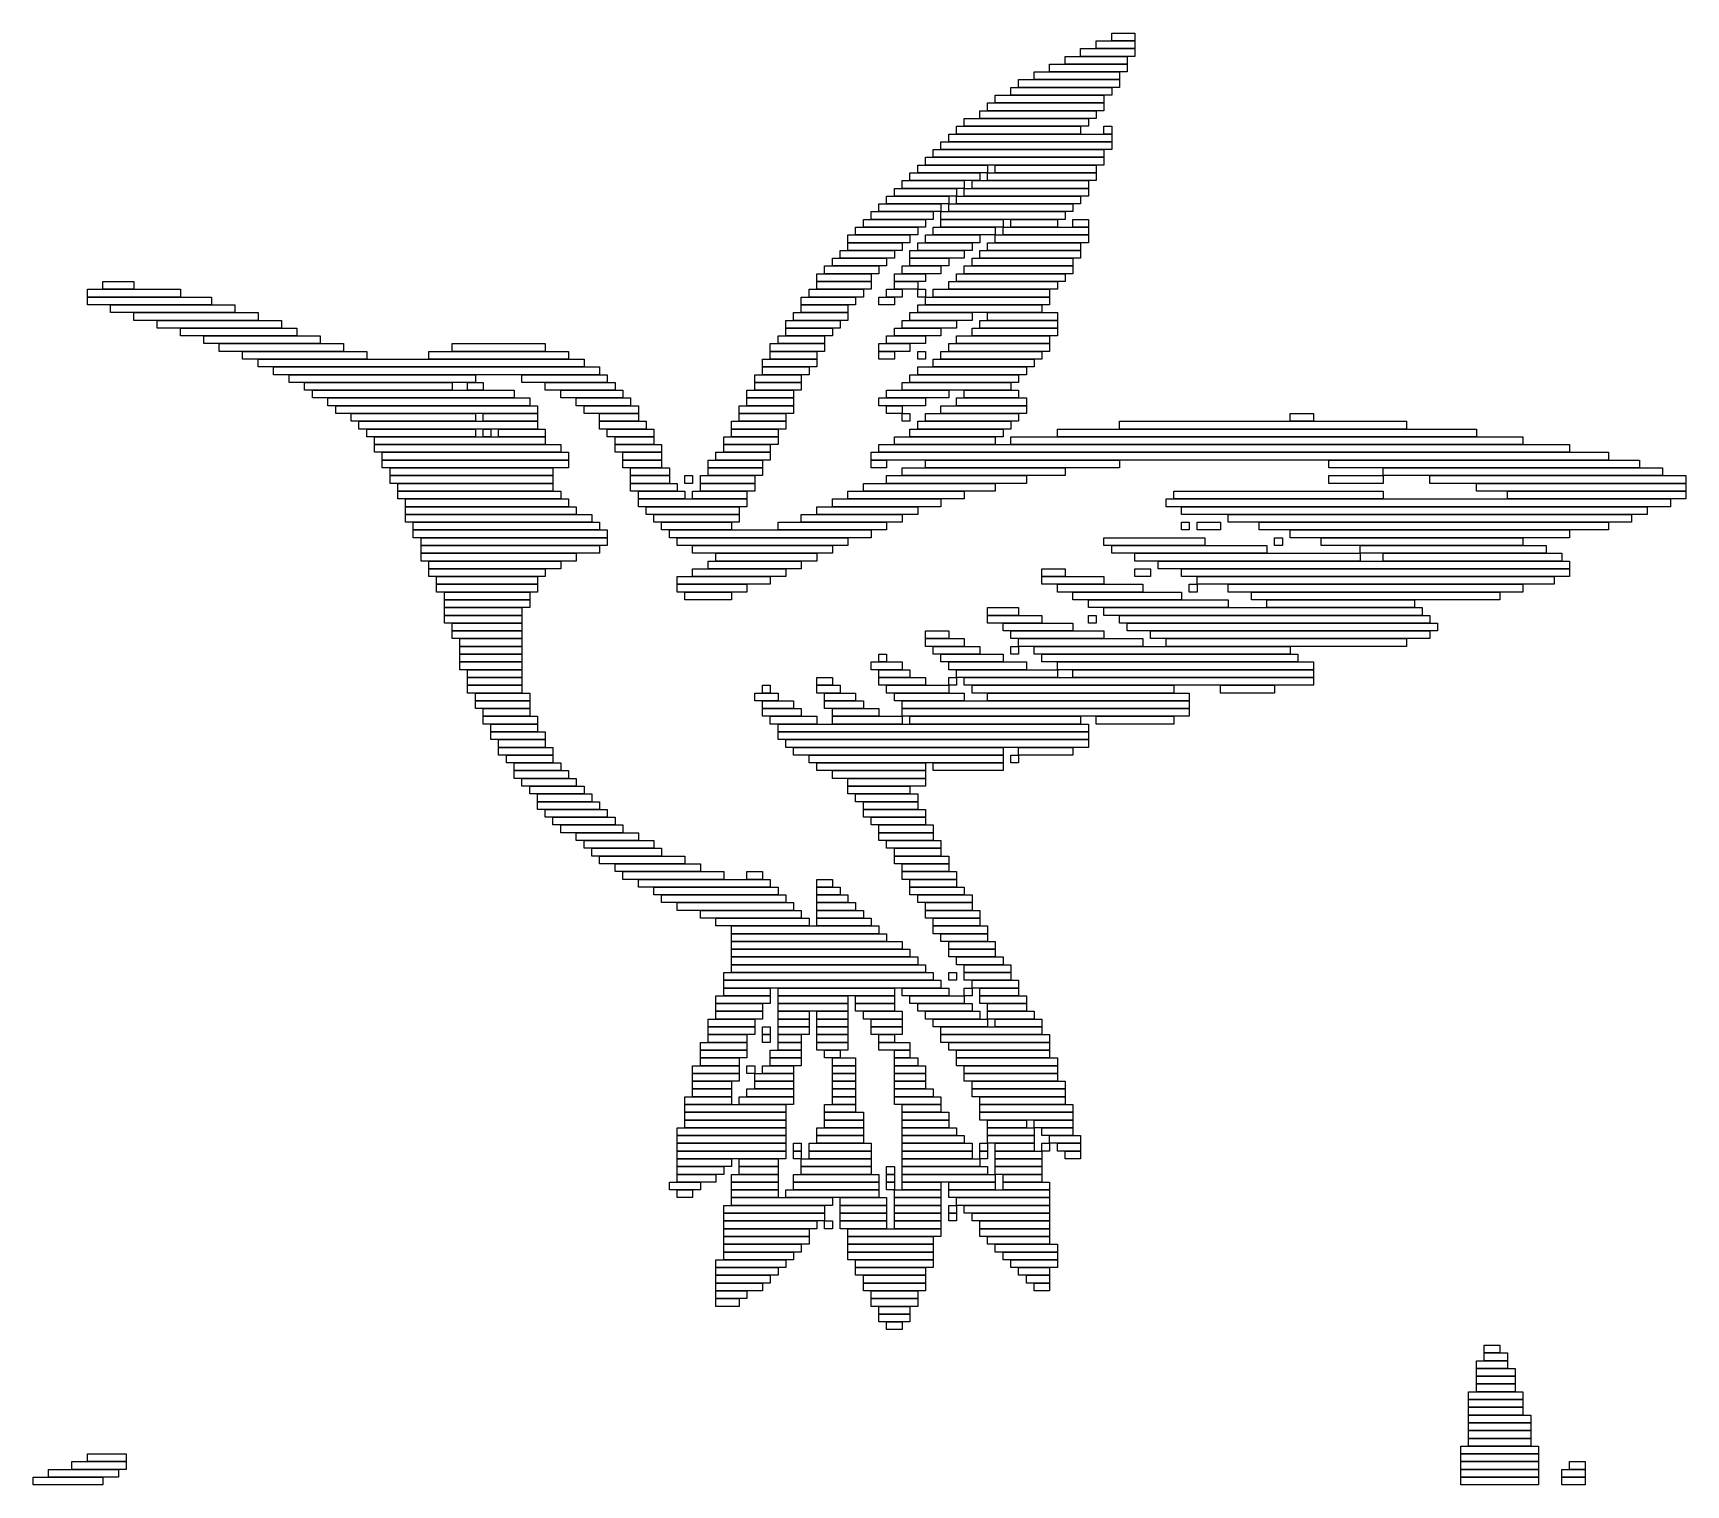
# Model space of a CAD drawing. Extents: x 402 to 615, y 409 to 596.
import ezdxf

# ---------------------------------------------------------------- set-up
doc = ezdxf.new("R2010")
doc.units = 0

msp = doc.modelspace()

# ---------------------------------------------------------------- linework, layer by layer
for p, q in [((539, 595), (544, 595)), ((539, 594), (539, 595)), ((541, 596), (544, 596)), ((541, 595), (541, 596)), ((544, 595), (541, 595)), ((544, 596), (544, 595)), ((544, 595), (544, 594)), ((535, 593), (543, 593)), ((535, 592), (535, 593)), ((537, 594), (544, 594)), ((537, 593), (537, 594)), ((544, 593), (537, 593)), ((544, 594), (539, 594)), ((543, 593), (543, 592)), ((544, 594), (544, 593)), ((531, 591), (542, 591)), ((531, 590), (531, 591)), ((533, 592), (543, 592)), ((533, 591), (533, 592)), ((543, 591), (533, 591)), ((543, 592), (535, 592)), ((542, 591), (542, 590)), ((543, 592), (543, 591)), ((526, 588), (540, 588)), ((526, 587), (526, 588)), ((528, 589), (541, 589)), ((528, 588), (528, 589)), ((541, 588), (528, 588)), ((529, 590), (542, 590)), ((529, 589), (529, 590)), ((542, 589), (529, 589)), ((542, 590), (531, 590)), ((540, 588), (540, 587)), ((541, 589), (541, 588)), ((542, 590), (542, 589)), ((524, 586), (539, 586)), ((524, 585), (524, 586)), ((525, 587), (540, 587)), ((525, 586), (525, 587)), ((540, 586), (525, 586)), ((540, 587), (526, 587)), ((539, 586), (539, 585)), ((540, 587), (540, 586)), ((521, 584), (537, 584)), ((521, 583), (521, 584)), ((522, 585), (538, 585)), ((522, 584), (522, 585)), ((538, 584), (522, 584)), ((539, 585), (524, 585)), ((537, 584), (537, 583)), ((538, 585), (538, 584)), ((540, 584), (541, 584)), ((540, 583), (540, 584)), ((541, 584), (541, 583)), ((519, 582), (541, 582)), ((519, 581), (519, 582)), ((520, 583), (541, 583)), ((520, 582), (520, 583)), ((541, 582), (520, 582)), ((537, 583), (521, 583)), ((541, 583), (540, 583)), ((541, 583), (541, 582)), ((541, 582), (541, 581)), ((517, 580), (540, 580)), ((517, 579), (517, 580)), ((518, 581), (540, 581)), ((518, 580), (518, 581)), ((540, 580), (518, 580)), ((541, 581), (519, 581)), ((540, 581), (540, 580)), ((540, 580), (540, 579)), ((515, 578), (524, 578)), ((515, 577), (515, 578)), ((516, 579), (525, 579)), ((516, 578), (516, 579)), ((525, 578), (516, 578)), ((540, 579), (517, 579)), ((524, 578), (524, 577)), ((525, 579), (525, 578)), ((525, 578), (539, 578)), ((525, 577), (525, 578)), ((526, 579), (539, 579)), ((526, 578), (526, 579)), ((539, 578), (526, 578)), ((539, 579), (539, 578)), ((539, 578), (539, 577)), ((513, 576), (521, 576)), ((513, 575), (513, 576)), ((514, 577), (522, 577)), ((514, 576), (514, 577)), ((522, 576), (514, 576)), ((524, 577), (515, 577)), ((521, 576), (521, 575)), ((522, 577), (522, 576)), ((522, 576), (538, 576)), ((522, 575), (522, 576)), ((523, 577), (538, 577)), ((523, 576), (523, 577)), ((538, 576), (523, 576)), ((539, 577), (525, 577)), ((538, 577), (538, 576)), ((538, 576), (538, 575)), ((510, 573), (518, 573)), ((510, 572), (510, 573)), ((511, 574), (519, 574)), ((511, 573), (511, 574)), ((519, 573), (511, 573)), ((512, 575), (520, 575)), ((512, 574), (512, 575)), ((520, 574), (512, 574)), ((521, 575), (513, 575)), ((518, 573), (518, 572)), ((519, 574), (519, 573)), ((519, 573), (535, 573)), ((519, 572), (519, 573)), ((520, 575), (520, 574)), ((520, 574), (536, 574)), ((520, 573), (520, 574)), ((536, 573), (520, 573)), ((521, 575), (537, 575)), ((521, 574), (521, 575)), ((537, 574), (521, 574)), ((538, 575), (522, 575)), ((535, 573), (535, 572)), ((536, 574), (536, 573)), ((537, 575), (537, 574)), ((508, 571), (516, 571)), ((508, 570), (508, 571)), ((509, 572), (517, 572)), ((509, 571), (509, 572)), ((517, 571), (509, 571)), ((518, 572), (510, 572)), ((516, 571), (516, 570)), ((517, 572), (517, 571)), ((518, 571), (526, 571)), ((518, 570), (518, 571)), ((535, 572), (519, 572)), ((519, 572), (527, 572)), ((519, 571), (519, 572)), ((527, 571), (519, 571)), ((526, 571), (526, 570)), ((527, 572), (527, 571)), ((527, 571), (538, 571)), ((527, 570), (527, 571)), ((528, 572), (534, 572)), ((528, 571), (528, 572)), ((534, 571), (528, 571)), ((534, 572), (534, 571)), ((536, 572), (538, 572)), ((536, 571), (536, 572)), ((538, 571), (536, 571)), ((538, 572), (538, 571)), ((538, 571), (538, 570)), ((507, 570), (515, 570)), ((507, 569), (507, 570)), ((515, 569), (507, 569)), ((507, 569), (514, 569)), ((507, 568), (507, 569)), ((516, 570), (508, 570)), ((514, 569), (514, 568)), ((515, 570), (515, 569)), ((516, 569), (523, 569)), ((516, 568), (516, 569)), ((517, 570), (524, 570)), ((517, 569), (517, 570)), ((524, 569), (517, 569)), ((526, 570), (518, 570)), ((523, 569), (523, 568)), ((524, 570), (524, 569)), ((525, 569), (537, 569)), ((525, 568), (525, 569)), ((526, 570), (538, 570)), ((526, 569), (526, 570)), ((538, 569), (526, 569)), ((538, 570), (527, 570)), ((537, 569), (537, 568)), ((538, 570), (538, 569)), ((505, 567), (512, 567)), ((505, 566), (505, 567)), ((506, 568), (513, 568)), ((506, 567), (506, 568)), ((513, 567), (506, 567)), ((514, 568), (507, 568)), ((512, 567), (512, 566)), ((513, 568), (513, 567)), ((515, 568), (522, 568)), ((515, 567), (515, 568)), ((522, 567), (515, 567)), ((515, 567), (520, 567)), ((515, 566), (515, 567)), ((523, 568), (516, 568)), ((520, 567), (520, 566)), ((522, 568), (522, 567)), ((523, 567), (536, 567)), ((523, 566), (523, 567)), ((524, 568), (537, 568)), ((524, 567), (524, 568)), ((537, 567), (524, 567)), ((537, 568), (525, 568)), ((536, 567), (536, 566)), ((537, 568), (537, 567)), ((503, 565), (510, 565)), ((503, 564), (503, 565)), ((504, 566), (511, 566)), ((504, 565), (504, 566)), ((511, 565), (504, 565)), ((512, 566), (505, 566)), ((510, 565), (510, 564)), ((511, 566), (511, 565)), ((513, 565), (517, 565)), ((513, 564), (513, 565)), ((514, 566), (519, 566)), ((514, 565), (514, 566)), ((519, 565), (514, 565)), ((520, 566), (515, 566)), ((517, 565), (517, 564)), ((519, 566), (519, 565)), ((521, 565), (535, 565)), ((521, 564), (521, 565)), ((522, 566), (536, 566)), ((522, 565), (522, 566)), ((536, 565), (522, 565)), ((536, 566), (523, 566)), ((535, 565), (535, 564)), ((536, 566), (536, 565)), ((409, 563), (421, 563)), ((409, 562), (409, 563)), ((411, 564), (415, 564)), ((411, 563), (411, 564)), ((415, 563), (411, 563)), ((415, 564), (415, 563)), ((421, 563), (421, 562)), ((502, 563), (509, 563)), ((502, 562), (502, 563)), ((510, 564), (503, 564)), ((503, 564), (510, 564)), ((503, 563), (503, 564)), ((510, 563), (503, 563)), ((509, 563), (509, 562)), ((510, 564), (510, 563)), ((512, 563), (514, 563)), ((512, 562), (512, 563)), ((517, 564), (513, 564)), ((513, 564), (516, 564)), ((513, 563), (513, 564)), ((516, 563), (513, 563)), ((514, 563), (514, 562)), ((516, 564), (516, 563)), ((516, 563), (517, 563)), ((516, 562), (516, 563)), ((517, 563), (517, 562)), ((518, 563), (533, 563)), ((518, 562), (518, 563)), ((520, 564), (534, 564)), ((520, 563), (520, 564)), ((534, 563), (520, 563)), ((535, 564), (521, 564)), ((533, 563), (533, 562)), ((534, 564), (534, 563)), ((421, 562), (409, 562)), ((409, 562), (425, 562)), ((409, 561), (409, 562)), ((425, 561), (409, 561)), ((412, 561), (428, 561)), ((412, 560), (412, 561)), ((425, 562), (425, 561)), ((428, 561), (428, 560)), ((501, 562), (508, 562)), ((501, 561), (501, 562)), ((508, 561), (501, 561)), ((501, 561), (507, 561)), ((501, 560), (501, 561)), ((509, 562), (502, 562)), ((507, 561), (507, 560)), ((508, 562), (508, 561)), ((511, 562), (513, 562)), ((511, 561), (511, 562)), ((513, 561), (511, 561)), ((514, 562), (512, 562)), ((513, 562), (513, 561)), ((517, 562), (516, 562)), ((516, 561), (532, 561)), ((516, 560), (516, 561)), ((517, 562), (533, 562)), ((517, 561), (517, 562)), ((533, 561), (517, 561)), ((533, 562), (518, 562)), ((532, 561), (532, 560)), ((533, 562), (533, 561)), ((428, 560), (412, 560)), ((415, 560), (431, 560)), ((415, 559), (415, 560)), ((431, 559), (415, 559)), ((418, 559), (434, 559)), ((418, 558), (418, 559)), ((431, 560), (431, 559)), ((434, 559), (434, 558)), ((499, 559), (506, 559)), ((499, 558), (499, 559)), ((500, 560), (507, 560)), ((500, 559), (500, 560)), ((507, 559), (500, 559)), ((507, 560), (501, 560)), ((506, 559), (506, 558)), ((507, 560), (507, 559)), ((514, 559), (521, 559)), ((514, 558), (514, 559)), ((515, 560), (523, 560)), ((515, 559), (515, 560)), ((523, 559), (515, 559)), ((532, 560), (516, 560)), ((521, 559), (521, 558)), ((523, 560), (523, 559)), ((524, 559), (534, 559)), ((524, 558), (524, 559)), ((525, 560), (534, 560)), ((525, 559), (525, 560)), ((534, 559), (525, 559)), ((534, 560), (534, 559)), ((534, 559), (534, 558)), ((434, 558), (418, 558)), ((421, 558), (436, 558)), ((421, 557), (421, 558)), ((436, 557), (421, 557)), ((424, 557), (439, 557)), ((424, 556), (424, 557)), ((439, 556), (424, 556)), ((426, 556), (442, 556)), ((426, 555), (426, 556)), ((436, 558), (436, 557)), ((439, 557), (439, 556)), ((442, 556), (442, 555)), ((456, 556), (468, 556)), ((456, 555), (456, 556)), ((468, 556), (468, 555)), ((497, 556), (504, 556)), ((497, 555), (497, 556)), ((498, 557), (504, 557)), ((498, 556), (498, 557)), ((504, 556), (498, 556)), ((506, 558), (499, 558)), ((499, 558), (505, 558)), ((499, 557), (499, 558)), ((505, 557), (499, 557)), ((504, 557), (504, 556)), ((504, 556), (504, 555)), ((505, 558), (505, 557)), ((511, 556), (515, 556)), ((511, 555), (511, 556)), ((512, 557), (517, 557)), ((512, 556), (512, 557)), ((517, 556), (512, 556)), ((513, 558), (519, 558)), ((513, 557), (513, 558)), ((519, 557), (513, 557)), ((521, 558), (514, 558)), ((515, 556), (515, 555)), ((517, 557), (517, 556)), ((519, 558), (519, 557)), ((520, 556), (533, 556)), ((520, 555), (520, 556)), ((521, 557), (533, 557)), ((521, 556), (521, 557)), ((533, 556), (521, 556)), ((523, 558), (534, 558)), ((523, 557), (523, 558)), ((534, 557), (523, 557)), ((534, 558), (524, 558)), ((533, 557), (533, 556)), ((533, 556), (533, 555)), ((534, 558), (534, 557)), ((442, 555), (426, 555)), ((429, 555), (445, 555)), ((429, 554), (429, 555)), ((445, 554), (429, 554)), ((431, 554), (473, 554)), ((431, 553), (431, 554)), ((445, 555), (445, 554)), ((453, 555), (471, 555)), ((453, 554), (453, 555)), ((471, 554), (453, 554)), ((468, 555), (456, 555)), ((471, 555), (471, 554)), ((473, 554), (473, 553)), ((496, 554), (503, 554)), ((496, 553), (496, 554)), ((504, 555), (497, 555)), ((497, 555), (503, 555)), ((497, 554), (497, 555)), ((503, 554), (497, 554)), ((503, 555), (503, 554)), ((503, 554), (503, 553)), ((515, 555), (511, 555)), ((511, 555), (513, 555)), ((511, 554), (511, 555)), ((513, 554), (511, 554)), ((513, 555), (513, 554)), ((516, 555), (517, 555)), ((516, 554), (516, 555)), ((517, 554), (516, 554)), ((517, 555), (517, 554)), ((518, 554), (531, 554)), ((518, 553), (518, 554)), ((519, 555), (532, 555)), ((519, 554), (519, 555)), ((532, 554), (519, 554)), ((533, 555), (520, 555)), ((531, 554), (531, 553)), ((532, 555), (532, 554)), ((473, 553), (431, 553)), ((433, 553), (475, 553)), ((433, 552), (433, 553)), ((475, 552), (433, 552)), ((435, 552), (459, 552)), ((435, 551), (435, 552)), ((459, 552), (459, 551)), ((465, 552), (476, 552)), ((465, 551), (465, 552)), ((475, 553), (475, 552)), ((476, 552), (476, 551)), ((495, 552), (501, 552)), ((495, 551), (495, 552)), ((503, 553), (496, 553)), ((496, 553), (502, 553)), ((496, 552), (496, 553)), ((502, 552), (496, 552)), ((501, 552), (501, 551)), ((502, 553), (502, 552)), ((515, 552), (529, 552)), ((515, 551), (515, 552)), ((516, 553), (530, 553)), ((516, 552), (516, 553)), ((530, 552), (516, 552)), ((531, 553), (518, 553)), ((529, 552), (529, 551)), ((530, 553), (530, 552)), ((459, 551), (435, 551)), ((437, 551), (456, 551)), ((437, 550), (437, 551)), ((456, 550), (437, 550)), ((438, 550), (464, 550)), ((438, 549), (438, 550)), ((456, 551), (456, 550)), ((458, 551), (460, 551)), ((458, 550), (458, 551)), ((460, 550), (458, 550)), ((460, 551), (460, 550)), ((464, 550), (464, 549)), ((476, 551), (465, 551)), ((468, 551), (477, 551)), ((468, 550), (468, 551)), ((477, 550), (468, 550)), ((470, 550), (478, 550)), ((470, 549), (470, 550)), ((477, 551), (477, 550)), ((478, 550), (478, 549)), ((494, 550), (500, 550)), ((494, 549), (494, 550)), ((501, 551), (495, 551)), ((495, 551), (501, 551)), ((495, 550), (495, 551)), ((501, 550), (495, 550)), ((500, 550), (500, 549)), ((501, 551), (501, 550)), ((512, 550), (520, 550)), ((512, 549), (512, 550)), ((514, 551), (528, 551)), ((514, 550), (514, 551)), ((528, 550), (514, 550)), ((529, 551), (515, 551)), ((520, 550), (520, 549)), ((522, 550), (529, 550)), ((522, 549), (522, 550)), ((528, 551), (528, 550)), ((529, 550), (529, 549)), ((464, 549), (438, 549)), ((440, 549), (466, 549)), ((440, 548), (440, 549)), ((466, 548), (440, 548)), ((441, 548), (467, 548)), ((441, 547), (441, 548)), ((466, 549), (466, 548)), ((467, 548), (467, 547)), ((478, 549), (470, 549)), ((472, 549), (479, 549)), ((472, 548), (472, 549)), ((479, 548), (472, 548)), ((473, 548), (480, 548)), ((473, 547), (473, 548)), ((479, 549), (479, 548)), ((480, 548), (480, 547)), ((493, 548), (500, 548)), ((493, 547), (493, 548)), ((500, 549), (494, 549)), ((494, 549), (500, 549)), ((494, 548), (494, 549)), ((500, 548), (494, 548)), ((500, 549), (500, 548)), ((500, 548), (500, 547)), ((511, 549), (517, 549)), ((511, 548), (511, 549)), ((517, 548), (511, 548)), ((520, 549), (512, 549)), ((512, 548), (514, 548)), ((512, 547), (512, 548)), ((514, 548), (514, 547)), ((517, 549), (517, 548)), ((519, 548), (530, 548)), ((519, 547), (519, 548)), ((521, 549), (530, 549)), ((521, 548), (521, 549)), ((530, 548), (521, 548)), ((529, 549), (522, 549)), ((530, 549), (530, 548)), ((530, 548), (530, 547)), ((467, 547), (441, 547)), ((443, 547), (459, 547)), ((443, 546), (443, 547)), ((459, 546), (443, 546)), ((444, 546), (467, 546)), ((444, 545), (444, 546)), ((459, 547), (459, 546)), ((460, 547), (467, 547)), ((460, 546), (460, 547)), ((467, 546), (460, 546)), ((467, 547), (467, 546)), ((467, 546), (467, 545)), ((480, 547), (473, 547)), ((475, 547), (480, 547)), ((475, 546), (475, 547)), ((480, 546), (475, 546)), ((475, 546), (481, 546)), ((475, 545), (475, 546)), ((480, 547), (480, 546)), ((481, 546), (481, 545)), ((492, 546), (499, 546)), ((492, 545), (492, 546)), ((500, 547), (493, 547)), ((493, 547), (499, 547)), ((493, 546), (493, 547)), ((499, 546), (493, 546)), ((499, 547), (499, 546)), ((499, 546), (499, 545)), ((514, 547), (512, 547)), ((514, 547), (515, 547)), ((514, 546), (514, 547)), ((515, 546), (514, 546)), ((515, 547), (515, 546)), ((516, 546), (528, 546)), ((516, 545), (516, 546)), ((517, 547), (529, 547)), ((517, 546), (517, 547)), ((529, 546), (517, 546)), ((530, 547), (519, 547)), ((528, 546), (528, 545)), ((529, 547), (529, 546)), ((542, 546), (579, 546)), ((542, 545), (542, 546)), ((564, 547), (567, 547)), ((564, 546), (564, 547)), ((567, 546), (564, 546)), ((567, 547), (567, 546)), ((579, 546), (579, 545)), ((467, 545), (444, 545)), ((445, 545), (459, 545)), ((445, 544), (445, 545)), ((459, 544), (445, 544)), ((446, 544), (468, 544)), ((446, 543), (446, 544)), ((459, 545), (459, 544)), ((460, 545), (461, 545)), ((460, 544), (460, 545)), ((461, 544), (460, 544)), ((461, 545), (461, 544)), ((462, 545), (468, 545)), ((462, 544), (462, 545)), ((468, 544), (462, 544)), ((468, 545), (468, 544)), ((468, 544), (468, 543)), ((481, 545), (475, 545)), ((476, 545), (482, 545)), ((476, 544), (476, 545)), ((482, 544), (476, 544)), ((477, 544), (482, 544)), ((477, 543), (477, 544)), ((482, 545), (482, 544)), ((482, 544), (482, 543)), ((491, 544), (498, 544)), ((491, 543), (491, 544)), ((499, 545), (492, 545)), ((492, 545), (498, 545)), ((492, 544), (492, 545)), ((498, 544), (492, 544)), ((498, 545), (498, 544)), ((498, 544), (498, 543)), ((513, 544), (526, 544)), ((513, 543), (513, 544)), ((515, 545), (527, 545)), ((515, 544), (515, 545)), ((527, 544), (515, 544)), ((528, 545), (516, 545)), ((526, 544), (526, 543)), ((527, 545), (527, 544)), ((528, 544), (594, 544)), ((528, 543), (528, 544)), ((534, 545), (588, 545)), ((534, 544), (534, 545)), ((588, 544), (534, 544)), ((579, 545), (542, 545)), ((588, 545), (588, 544)), ((594, 544), (594, 543)), ((468, 543), (446, 543)), ((446, 543), (470, 543)), ((446, 542), (446, 543)), ((470, 542), (446, 542)), ((447, 542), (471, 542)), ((447, 541), (447, 542)), ((470, 543), (470, 542)), ((471, 542), (471, 541)), ((482, 543), (477, 543)), ((477, 543), (483, 543)), ((477, 542), (477, 543)), ((483, 542), (477, 542)), ((478, 542), (483, 542)), ((478, 541), (478, 542)), ((483, 543), (483, 542)), ((483, 542), (483, 541)), ((490, 542), (497, 542)), ((490, 541), (490, 542)), ((498, 543), (491, 543)), ((491, 543), (497, 543)), ((491, 542), (491, 543)), ((497, 542), (491, 542)), ((497, 543), (497, 542)), ((497, 542), (497, 541)), ((510, 542), (605, 542)), ((510, 541), (510, 542)), ((511, 543), (600, 543)), ((511, 542), (511, 543)), ((600, 542), (511, 542)), ((526, 543), (513, 543)), ((594, 543), (528, 543)), ((600, 543), (600, 542)), ((605, 542), (605, 541)), ((471, 541), (447, 541)), ((447, 541), (471, 541)), ((447, 540), (447, 541)), ((471, 540), (447, 540)), ((448, 540), (469, 540)), ((448, 539), (448, 540)), ((469, 539), (448, 539)), ((448, 539), (469, 539)), ((448, 538), (448, 539)), ((469, 540), (469, 539)), ((469, 539), (469, 538)), ((471, 541), (471, 540)), ((483, 541), (478, 541)), ((478, 541), (483, 541)), ((478, 540), (478, 541)), ((483, 540), (478, 540)), ((479, 540), (484, 540)), ((479, 539), (479, 540)), ((484, 539), (479, 539)), ((479, 539), (484, 539)), ((479, 538), (479, 539)), ((483, 541), (483, 540)), ((484, 540), (484, 539)), ((484, 539), (484, 538)), ((486, 539), (487, 539)), ((486, 538), (486, 539)), ((487, 539), (487, 538)), ((488, 539), (495, 539)), ((488, 538), (488, 539)), ((489, 541), (496, 541)), ((489, 540), (489, 541)), ((496, 540), (489, 540)), ((489, 540), (496, 540)), ((489, 539), (489, 540)), ((496, 539), (489, 539)), ((497, 541), (490, 541)), ((495, 539), (495, 538)), ((496, 541), (496, 540)), ((496, 540), (496, 539)), ((605, 541), (510, 541)), ((510, 541), (512, 541)), ((510, 540), (510, 541)), ((512, 540), (510, 540)), ((512, 541), (512, 540)), ((512, 539), (530, 539)), ((512, 538), (512, 539)), ((514, 540), (535, 540)), ((514, 539), (514, 540)), ((535, 539), (514, 539)), ((517, 541), (542, 541)), ((517, 540), (517, 541)), ((542, 540), (517, 540)), ((530, 539), (530, 538)), ((535, 540), (535, 539)), ((542, 541), (542, 540)), ((569, 541), (609, 541)), ((569, 540), (569, 541)), ((609, 540), (569, 540)), ((569, 539), (576, 539)), ((569, 538), (569, 539)), ((576, 540), (612, 540)), ((576, 539), (576, 540)), ((612, 539), (576, 539)), ((576, 539), (576, 538)), ((582, 539), (615, 539)), ((582, 538), (582, 539)), ((609, 541), (609, 540)), ((612, 540), (612, 539)), ((615, 539), (615, 538)), ((469, 538), (448, 538)), ((449, 538), (469, 538)), ((449, 537), (449, 538)), ((469, 537), (449, 537)), ((449, 537), (470, 537)), ((449, 536), (449, 537)), ((469, 538), (469, 537)), ((470, 537), (470, 536)), ((484, 538), (479, 538)), ((479, 538), (485, 538)), ((479, 537), (479, 538)), ((485, 537), (479, 537)), ((480, 537), (486, 537)), ((480, 536), (480, 537)), ((485, 538), (485, 537)), ((487, 538), (486, 538)), ((486, 537), (486, 536)), ((487, 537), (494, 537)), ((487, 536), (487, 537)), ((495, 538), (488, 538)), ((488, 538), (495, 538)), ((488, 537), (488, 538)), ((495, 537), (488, 537)), ((494, 537), (494, 536)), ((495, 538), (495, 537)), ((507, 537), (522, 537)), ((507, 536), (507, 537)), ((509, 538), (526, 538)), ((509, 537), (509, 538)), ((526, 537), (509, 537)), ((530, 538), (512, 538)), ((522, 537), (522, 536)), ((526, 538), (526, 537)), ((549, 537), (576, 537)), ((549, 536), (549, 537)), ((576, 538), (569, 538)), ((576, 537), (576, 536)), ((615, 538), (582, 538)), ((588, 538), (615, 538)), ((588, 537), (588, 538)), ((615, 537), (588, 537)), ((592, 537), (615, 537)), ((592, 536), (592, 537)), ((615, 538), (615, 537)), ((615, 537), (615, 536)), ((470, 536), (449, 536)), ((450, 536), (471, 536)), ((450, 535), (450, 536)), ((471, 535), (450, 535)), ((450, 535), (472, 535)), ((450, 534), (450, 535)), ((471, 536), (471, 535)), ((472, 535), (472, 534)), ((486, 536), (480, 536)), ((480, 536), (494, 536)), ((480, 535), (480, 536)), ((494, 535), (480, 535)), ((481, 535), (493, 535)), ((481, 534), (481, 535)), ((494, 536), (487, 536)), ((493, 535), (493, 534)), ((494, 536), (494, 535)), ((503, 535), (516, 535)), ((503, 534), (503, 535)), ((505, 536), (519, 536)), ((505, 535), (505, 536)), ((519, 535), (505, 535)), ((522, 536), (507, 536)), ((516, 535), (516, 534)), ((519, 536), (519, 535)), ((548, 536), (613, 536)), ((548, 535), (548, 536)), ((613, 535), (548, 535)), ((576, 536), (549, 536)), ((550, 535), (610, 535)), ((550, 534), (550, 535)), ((615, 536), (592, 536)), ((610, 535), (610, 534)), ((613, 536), (613, 535)), ((472, 534), (450, 534)), ((450, 534), (474, 534)), ((450, 533), (450, 534)), ((474, 533), (450, 533)), ((451, 533), (475, 533)), ((451, 532), (451, 533)), ((474, 534), (474, 533)), ((475, 533), (475, 532)), ((493, 534), (481, 534)), ((482, 534), (493, 534)), ((482, 533), (482, 534)), ((493, 533), (482, 533)), ((483, 533), (492, 533)), ((483, 532), (483, 533)), ((492, 533), (492, 532)), ((493, 534), (493, 533)), ((498, 533), (512, 533)), ((498, 532), (498, 533)), ((501, 534), (514, 534)), ((501, 533), (501, 534)), ((514, 533), (501, 533)), ((516, 534), (503, 534)), ((512, 533), (512, 532)), ((514, 534), (514, 533)), ((610, 534), (550, 534)), ((550, 533), (551, 533)), ((550, 532), (550, 533)), ((551, 533), (551, 532)), ((552, 533), (555, 533)), ((552, 532), (552, 533)), ((555, 533), (555, 532)), ((556, 534), (608, 534)), ((556, 533), (556, 534)), ((608, 533), (556, 533)), ((560, 533), (605, 533)), ((560, 532), (560, 533)), ((605, 533), (605, 532)), ((608, 534), (608, 533)), ((475, 532), (451, 532)), ((451, 532), (476, 532)), ((451, 531), (451, 532)), ((476, 531), (451, 531)), ((452, 531), (476, 531)), ((452, 530), (452, 531)), ((476, 532), (476, 531)), ((476, 531), (476, 530)), ((492, 532), (483, 532)), ((484, 532), (510, 532)), ((484, 531), (484, 532)), ((510, 531), (484, 531)), ((485, 531), (507, 531)), ((485, 530), (485, 531)), ((512, 532), (498, 532)), ((507, 531), (507, 530)), ((510, 532), (510, 531)), ((540, 531), (553, 531)), ((540, 530), (540, 531)), ((551, 532), (550, 532)), ((555, 532), (552, 532)), ((553, 531), (553, 530)), ((605, 532), (560, 532)), ((562, 531), (563, 531)), ((562, 530), (562, 531)), ((563, 531), (563, 530)), ((564, 532), (600, 532)), ((564, 531), (564, 532)), ((600, 531), (564, 531)), ((568, 531), (594, 531)), ((568, 530), (568, 531)), ((594, 531), (594, 530)), ((600, 532), (600, 531)), ((476, 530), (452, 530)), ((452, 530), (475, 530)), ((452, 529), (452, 530)), ((475, 529), (452, 529)), ((452, 529), (472, 529)), ((452, 528), (452, 529)), ((472, 529), (472, 528)), ((475, 530), (475, 529)), ((507, 530), (485, 530)), ((487, 530), (505, 530)), ((487, 529), (487, 530)), ((505, 529), (487, 529)), ((490, 529), (503, 529)), ((490, 528), (490, 529)), ((503, 529), (503, 528)), ((505, 530), (505, 529)), ((553, 530), (540, 530)), ((541, 530), (561, 530)), ((541, 529), (541, 530)), ((561, 529), (541, 529)), ((544, 529), (573, 529)), ((544, 528), (544, 529)), ((561, 530), (561, 529)), ((563, 530), (562, 530)), ((594, 530), (568, 530)), ((573, 530), (597, 530)), ((573, 529), (573, 530)), ((597, 529), (573, 529)), ((573, 529), (573, 528)), ((576, 529), (599, 529)), ((576, 528), (576, 529)), ((597, 530), (597, 529)), ((599, 529), (599, 528)), ((472, 528), (452, 528)), ((453, 528), (470, 528)), ((453, 527), (453, 528)), ((470, 527), (453, 527)), ((453, 527), (468, 527)), ((453, 526), (453, 527)), ((468, 527), (468, 526)), ((470, 528), (470, 527)), ((487, 527), (499, 527)), ((487, 526), (487, 527)), ((489, 528), (501, 528)), ((489, 527), (489, 528)), ((501, 527), (489, 527)), ((503, 528), (490, 528)), ((499, 527), (499, 526)), ((501, 528), (501, 527)), ((532, 527), (535, 527)), ((532, 526), (532, 527)), ((535, 527), (535, 526)), ((573, 528), (544, 528)), ((544, 527), (546, 527)), ((544, 526), (544, 527)), ((546, 527), (546, 526)), ((547, 528), (600, 528)), ((547, 527), (547, 528)), ((600, 527), (547, 527)), ((550, 527), (600, 527)), ((550, 526), (550, 527)), ((599, 528), (576, 528)), ((600, 528), (600, 527)), ((600, 527), (600, 526)), ((468, 526), (453, 526)), ((454, 526), (467, 526)), ((454, 525), (454, 526)), ((467, 525), (454, 525)), ((454, 525), (467, 525)), ((454, 524), (454, 525)), ((467, 524), (454, 524)), ((455, 524), (466, 524)), ((455, 523), (455, 524)), ((466, 524), (466, 523)), ((467, 526), (467, 525)), ((467, 525), (467, 524)), ((485, 526), (497, 526)), ((485, 525), (485, 526)), ((497, 525), (485, 525)), ((485, 525), (494, 525)), ((485, 524), (485, 525)), ((494, 524), (485, 524)), ((486, 524), (492, 524)), ((486, 523), (486, 524)), ((499, 526), (487, 526)), ((492, 524), (492, 523)), ((494, 525), (494, 524)), ((497, 526), (497, 525)), ((535, 526), (532, 526)), ((532, 526), (540, 526)), ((532, 525), (532, 526)), ((540, 525), (532, 525)), ((534, 525), (545, 525)), ((534, 524), (534, 525)), ((545, 524), (534, 524)), ((536, 524), (550, 524)), ((536, 523), (536, 524)), ((540, 526), (540, 525)), ((546, 526), (544, 526)), ((545, 525), (545, 524)), ((600, 526), (550, 526)), ((550, 524), (550, 523)), ((551, 525), (552, 525)), ((551, 524), (551, 525)), ((552, 524), (551, 524)), ((552, 526), (598, 526)), ((552, 525), (552, 526)), ((598, 525), (552, 525)), ((552, 525), (552, 524)), ((556, 525), (594, 525)), ((556, 524), (556, 525)), ((594, 524), (556, 524)), ((559, 524), (591, 524)), ((559, 523), (559, 524)), ((591, 524), (591, 523)), ((594, 525), (594, 524)), ((598, 526), (598, 525)), ((466, 523), (455, 523)), ((455, 523), (466, 523)), ((455, 522), (455, 523)), ((466, 522), (455, 522)), ((455, 522), (465, 522)), ((455, 521), (455, 522)), ((465, 522), (465, 521)), ((466, 523), (466, 522)), ((492, 523), (486, 523)), ((525, 522), (529, 522)), ((525, 521), (525, 522)), ((529, 522), (529, 521)), ((550, 523), (536, 523)), ((538, 523), (556, 523)), ((538, 522), (538, 523)), ((556, 522), (538, 522)), ((540, 522), (581, 522)), ((540, 521), (540, 522)), ((556, 523), (556, 522)), ((591, 523), (559, 523)), ((561, 523), (580, 523)), ((561, 522), (561, 523)), ((580, 522), (561, 522)), ((580, 523), (580, 522)), ((581, 522), (581, 521)), ((465, 521), (455, 521)), ((455, 521), (465, 521)), ((455, 520), (455, 521)), ((465, 520), (455, 520)), ((456, 520), (465, 520)), ((456, 519), (456, 520)), ((465, 521), (465, 520)), ((465, 520), (465, 519)), ((529, 521), (525, 521)), ((525, 521), (532, 521)), ((525, 520), (525, 521)), ((532, 520), (525, 520)), ((527, 520), (536, 520)), ((527, 519), (527, 520)), ((532, 521), (532, 520)), ((536, 520), (536, 519)), ((538, 521), (539, 521)), ((538, 520), (538, 521)), ((539, 520), (538, 520)), ((539, 521), (539, 520)), ((581, 521), (540, 521)), ((542, 521), (582, 521)), ((542, 520), (542, 521)), ((582, 520), (542, 520)), ((543, 520), (583, 520)), ((543, 519), (543, 520)), ((582, 521), (582, 520)), ((583, 520), (583, 519)), ((465, 519), (456, 519)), ((456, 519), (465, 519)), ((456, 518), (456, 519)), ((465, 518), (456, 518)), ((457, 518), (465, 518)), ((457, 517), (457, 518)), ((465, 519), (465, 518)), ((465, 518), (465, 517)), ((517, 519), (520, 519)), ((517, 518), (517, 519)), ((520, 518), (517, 518)), ((517, 518), (522, 518)), ((517, 517), (517, 518)), ((520, 519), (520, 518)), ((522, 518), (522, 517)), ((536, 519), (527, 519)), ((528, 519), (540, 519)), ((528, 518), (528, 519)), ((540, 518), (528, 518)), ((529, 518), (545, 518)), ((529, 517), (529, 518)), ((540, 519), (540, 518)), ((583, 519), (543, 519)), ((545, 518), (545, 517)), ((546, 519), (582, 519)), ((546, 518), (546, 519)), ((582, 518), (546, 518)), ((548, 518), (579, 518)), ((548, 517), (548, 518)), ((579, 518), (579, 517)), ((582, 519), (582, 518)), ((465, 517), (457, 517)), ((457, 517), (465, 517)), ((457, 516), (457, 517)), ((465, 516), (457, 516)), ((457, 516), (465, 516)), ((457, 515), (457, 516)), ((465, 517), (465, 516)), ((465, 516), (465, 515)), ((511, 516), (512, 516)), ((511, 515), (511, 516)), ((512, 516), (512, 515)), ((522, 517), (517, 517)), ((518, 517), (524, 517)), ((518, 516), (518, 517)), ((524, 516), (518, 516)), ((519, 516), (527, 516)), ((519, 515), (519, 516)), ((524, 517), (524, 516)), ((527, 516), (527, 515)), ((528, 517), (529, 517)), ((528, 516), (528, 517)), ((529, 516), (528, 516)), ((545, 517), (529, 517)), ((529, 517), (529, 516)), ((531, 517), (564, 517)), ((531, 516), (531, 517)), ((564, 516), (531, 516)), ((532, 516), (565, 516)), ((532, 515), (532, 516)), ((579, 517), (548, 517)), ((564, 517), (564, 516)), ((565, 516), (565, 515)), ((465, 515), (457, 515)), ((457, 515), (465, 515)), ((457, 514), (457, 515)), ((465, 514), (457, 514)), ((458, 514), (465, 514)), ((458, 513), (458, 514)), ((465, 515), (465, 514)), ((465, 514), (465, 513)), ((510, 515), (514, 515)), ((510, 514), (510, 515)), ((514, 514), (510, 514)), ((512, 515), (511, 515)), ((511, 514), (515, 514)), ((511, 513), (511, 514)), ((514, 515), (514, 514)), ((515, 514), (515, 513)), ((527, 515), (519, 515)), ((520, 515), (530, 515)), ((520, 514), (520, 515)), ((530, 514), (520, 514)), ((521, 514), (534, 514)), ((521, 513), (521, 514)), ((530, 515), (530, 514)), ((565, 515), (532, 515)), ((534, 515), (567, 515)), ((534, 514), (534, 515)), ((567, 514), (534, 514)), ((534, 514), (534, 513)), ((536, 514), (567, 514)), ((536, 513), (536, 514)), ((567, 515), (567, 514)), ((567, 514), (567, 513)), ((465, 513), (458, 513)), ((458, 513), (465, 513)), ((458, 512), (458, 513)), ((465, 512), (458, 512)), ((458, 512), (465, 512)), ((458, 511), (458, 512)), ((465, 513), (465, 512)), ((465, 512), (465, 511)), ((496, 512), (497, 512)), ((496, 511), (496, 512)), ((497, 512), (497, 511)), ((503, 513), (505, 513)), ((503, 512), (503, 513)), ((505, 512), (503, 512)), ((503, 512), (506, 512)), ((503, 511), (503, 512)), ((505, 513), (505, 512)), ((506, 512), (506, 511)), ((515, 513), (511, 513)), ((511, 513), (517, 513)), ((511, 512), (511, 513)), ((517, 512), (511, 512)), ((512, 512), (520, 512)), ((512, 511), (512, 512)), ((517, 513), (517, 512)), ((520, 513), (521, 513)), ((520, 512), (520, 513)), ((521, 512), (520, 512)), ((520, 512), (520, 511)), ((534, 513), (521, 513)), ((521, 513), (521, 512)), ((522, 513), (567, 513)), ((522, 512), (522, 513)), ((567, 512), (522, 512)), ((523, 512), (549, 512)), ((523, 511), (523, 512)), ((567, 513), (536, 513)), ((549, 512), (549, 511)), ((555, 512), (562, 512)), ((555, 511), (555, 512)), ((562, 512), (562, 511)), ((567, 513), (567, 512)), ((465, 511), (458, 511)), ((459, 511), (466, 511)), ((459, 510), (459, 511)), ((466, 510), (459, 510)), ((459, 510), (466, 510)), ((459, 509), (459, 510)), ((466, 511), (466, 510)), ((466, 510), (466, 509)), ((495, 511), (498, 511)), ((495, 510), (495, 511)), ((498, 510), (495, 510)), ((497, 511), (496, 511)), ((496, 510), (500, 510)), ((496, 509), (496, 510)), ((498, 511), (498, 510)), ((500, 510), (500, 509)), ((506, 511), (503, 511)), ((504, 511), (508, 511)), ((504, 510), (504, 511)), ((508, 510), (504, 510)), ((504, 510), (509, 510)), ((504, 509), (504, 510)), ((508, 511), (508, 510)), ((509, 510), (509, 509)), ((520, 511), (512, 511)), ((513, 511), (522, 511)), ((513, 510), (513, 511)), ((522, 510), (513, 510)), ((514, 510), (551, 510)), ((514, 509), (514, 510)), ((522, 511), (522, 510)), ((549, 511), (523, 511)), ((525, 511), (551, 511)), ((525, 510), (525, 511)), ((551, 510), (525, 510)), ((551, 511), (551, 510)), ((551, 510), (551, 509)), ((562, 511), (555, 511)), ((466, 509), (459, 509)), ((460, 509), (466, 509)), ((460, 508), (460, 509)), ((466, 508), (460, 508)), ((460, 508), (467, 508)), ((460, 507), (460, 508)), ((467, 507), (460, 507)), ((461, 507), (467, 507)), ((461, 506), (461, 507)), ((466, 509), (466, 508)), ((467, 508), (467, 507)), ((467, 507), (467, 506)), ((500, 509), (496, 509)), ((496, 509), (501, 509)), ((496, 508), (496, 509)), ((501, 508), (496, 508)), ((497, 508), (503, 508)), ((497, 507), (497, 508)), ((503, 507), (497, 507)), ((498, 507), (538, 507)), ((498, 506), (498, 507)), ((501, 509), (501, 508)), ((503, 508), (503, 507)), ((509, 509), (504, 509)), ((505, 509), (511, 509)), ((505, 508), (505, 509)), ((511, 508), (505, 508)), ((505, 508), (514, 508)), ((505, 507), (505, 508)), ((514, 507), (505, 507)), ((511, 509), (511, 508)), ((551, 509), (514, 509)), ((514, 509), (551, 509)), ((514, 508), (514, 509)), ((551, 508), (514, 508)), ((514, 508), (514, 507)), ((515, 508), (537, 508)), ((515, 507), (515, 508)), ((537, 507), (515, 507)), ((537, 508), (537, 507)), ((538, 507), (538, 506)), ((539, 508), (549, 508)), ((539, 507), (539, 508)), ((549, 507), (539, 507)), ((549, 508), (549, 507)), ((551, 509), (551, 508)), ((467, 506), (461, 506)), ((461, 506), (468, 506)), ((461, 505), (461, 506)), ((468, 505), (461, 505)), ((462, 505), (468, 505)), ((462, 504), (462, 505)), ((468, 506), (468, 505)), ((468, 505), (468, 504)), ((538, 506), (498, 506)), ((498, 506), (538, 506)), ((498, 505), (498, 506)), ((538, 505), (498, 505)), ((499, 505), (538, 505)), ((499, 504), (499, 505)), ((538, 506), (538, 505)), ((538, 505), (538, 504)), ((468, 504), (462, 504)), ((462, 504), (469, 504)), ((462, 503), (462, 504)), ((469, 503), (462, 503)), ((463, 503), (469, 503)), ((463, 502), (463, 503)), ((469, 504), (469, 503)), ((469, 503), (469, 502)), ((538, 504), (499, 504)), ((500, 504), (527, 504)), ((500, 503), (500, 504)), ((527, 503), (500, 503)), ((502, 503), (527, 503)), ((502, 502), (502, 503)), ((527, 504), (527, 503)), ((527, 503), (527, 502)), ((528, 503), (529, 503)), ((528, 502), (528, 503)), ((529, 504), (536, 504)), ((529, 503), (529, 504)), ((536, 503), (529, 503)), ((529, 503), (529, 502)), ((536, 504), (536, 503)), ((469, 502), (463, 502)), ((464, 502), (470, 502)), ((464, 501), (464, 502)), ((470, 501), (464, 501)), ((464, 501), (471, 501)), ((464, 500), (464, 501)), ((470, 502), (470, 501)), ((471, 501), (471, 500)), ((527, 502), (502, 502)), ((503, 502), (517, 502)), ((503, 501), (503, 502)), ((517, 501), (503, 501)), ((505, 501), (517, 501)), ((505, 500), (505, 501)), ((517, 502), (517, 501)), ((517, 501), (517, 500)), ((518, 502), (527, 502)), ((518, 501), (518, 502)), ((527, 501), (518, 501)), ((527, 502), (527, 501)), ((529, 502), (528, 502)), ((471, 500), (464, 500)), ((465, 500), (472, 500)), ((465, 499), (465, 500)), ((472, 499), (465, 499)), ((466, 499), (473, 499)), ((466, 498), (466, 499)), ((472, 500), (472, 499)), ((473, 499), (473, 498)), ((517, 500), (505, 500)), ((507, 500), (517, 500)), ((507, 499), (507, 500)), ((517, 499), (507, 499)), ((507, 499), (515, 499)), ((507, 498), (507, 499)), ((515, 499), (515, 498)), ((517, 500), (517, 499)), ((473, 498), (466, 498)), ((467, 498), (474, 498)), ((467, 497), (467, 498)), ((474, 497), (467, 497)), ((467, 497), (475, 497)), ((467, 496), (467, 497)), ((474, 498), (474, 497)), ((475, 497), (475, 496)), ((515, 498), (507, 498)), ((508, 498), (516, 498)), ((508, 497), (508, 498)), ((516, 497), (508, 497)), ((509, 497), (516, 497)), ((509, 496), (509, 497)), ((516, 498), (516, 497)), ((516, 497), (516, 496)), ((475, 496), (467, 496)), ((468, 496), (476, 496)), ((468, 495), (468, 496)), ((476, 495), (468, 495)), ((469, 495), (477, 495)), ((469, 494), (469, 495)), ((476, 496), (476, 495)), ((477, 495), (477, 494)), ((516, 496), (509, 496)), ((509, 496), (517, 496)), ((509, 495), (509, 496)), ((517, 495), (509, 495)), ((510, 495), (517, 495)), ((510, 494), (510, 495)), ((517, 496), (517, 495)), ((517, 495), (517, 494)), ((477, 494), (469, 494)), ((470, 494), (478, 494)), ((470, 493), (470, 494)), ((478, 493), (470, 493)), ((472, 493), (480, 493)), ((472, 492), (472, 493)), ((478, 494), (478, 493)), ((480, 493), (480, 492)), ((517, 494), (510, 494)), ((511, 494), (518, 494)), ((511, 493), (511, 494)), ((518, 493), (511, 493)), ((511, 493), (518, 493)), ((511, 492), (511, 493)), ((518, 494), (518, 493)), ((518, 493), (518, 492)), ((480, 492), (472, 492)), ((473, 492), (482, 492)), ((473, 491), (473, 492)), ((482, 491), (473, 491)), ((474, 491), (483, 491)), ((474, 490), (474, 491)), ((483, 490), (474, 490)), ((475, 490), (486, 490)), ((475, 489), (475, 490)), ((482, 492), (482, 491)), ((483, 491), (483, 490)), ((486, 490), (486, 489)), ((518, 492), (511, 492)), ((512, 492), (519, 492)), ((512, 491), (512, 492)), ((519, 491), (512, 491)), ((513, 491), (519, 491)), ((513, 490), (513, 491)), ((519, 490), (513, 490)), ((513, 490), (520, 490)), ((513, 489), (513, 490)), ((519, 492), (519, 491)), ((519, 491), (519, 490)), ((520, 490), (520, 489)), ((486, 489), (475, 489)), ((477, 489), (488, 489)), ((477, 488), (477, 489)), ((488, 488), (477, 488)), ((478, 488), (491, 488)), ((478, 487), (478, 488)), ((488, 489), (488, 488)), ((491, 488), (491, 487)), ((494, 488), (496, 488)), ((494, 487), (494, 488)), ((496, 488), (496, 487)), ((520, 489), (513, 489)), ((514, 489), (520, 489)), ((514, 488), (514, 489)), ((520, 488), (514, 488)), ((514, 488), (521, 488)), ((514, 487), (514, 488)), ((520, 489), (520, 488)), ((521, 488), (521, 487)), ((491, 487), (478, 487)), ((480, 487), (497, 487)), ((480, 486), (480, 487)), ((497, 486), (480, 486)), ((482, 486), (498, 486)), ((482, 485), (482, 486)), ((496, 487), (494, 487)), ((497, 487), (497, 486)), ((498, 486), (498, 485)), ((503, 487), (505, 487)), ((503, 486), (503, 487)), ((505, 486), (503, 486)), ((503, 486), (506, 486)), ((503, 485), (503, 486)), ((505, 487), (505, 486)), ((506, 486), (506, 485)), ((521, 487), (514, 487)), ((515, 487), (521, 487)), ((515, 486), (515, 487)), ((521, 486), (515, 486)), ((515, 486), (522, 486)), ((515, 485), (515, 486)), ((521, 487), (521, 486)), ((522, 486), (522, 485)), ((498, 485), (482, 485)), ((483, 485), (499, 485)), ((483, 484), (483, 485)), ((499, 484), (483, 484)), ((485, 484), (500, 484)), ((485, 483), (485, 484)), ((499, 485), (499, 484)), ((500, 484), (500, 483)), ((506, 485), (503, 485)), ((503, 485), (507, 485)), ((503, 484), (503, 485)), ((507, 484), (503, 484)), ((503, 484), (508, 484)), ((503, 483), (503, 484)), ((507, 485), (507, 484)), ((508, 484), (508, 483)), ((522, 485), (515, 485)), ((516, 485), (523, 485)), ((516, 484), (516, 485)), ((523, 484), (516, 484)), ((517, 484), (523, 484)), ((517, 483), (517, 484)), ((523, 485), (523, 484)), ((523, 484), (523, 483)), ((500, 483), (485, 483)), ((488, 483), (501, 483)), ((488, 482), (488, 483)), ((501, 482), (488, 482)), ((490, 482), (502, 482)), ((490, 481), (490, 482)), ((501, 483), (501, 482)), ((502, 482), (502, 481)), ((508, 483), (503, 483)), ((503, 483), (509, 483)), ((503, 482), (503, 483)), ((509, 482), (503, 482)), ((503, 482), (510, 482)), ((503, 481), (503, 482)), ((509, 483), (509, 482)), ((510, 482), (510, 481)), ((523, 483), (517, 483)), ((517, 483), (524, 483)), ((517, 482), (517, 483)), ((524, 482), (517, 482)), ((518, 482), (524, 482)), ((518, 481), (518, 482)), ((524, 483), (524, 482)), ((524, 482), (524, 481)), ((502, 481), (490, 481)), ((492, 481), (511, 481)), ((492, 480), (492, 481)), ((511, 480), (492, 480)), ((492, 480), (512, 480)), ((492, 479), (492, 480)), ((510, 481), (503, 481)), ((511, 481), (511, 480)), ((512, 480), (512, 479)), ((524, 481), (518, 481)), ((518, 481), (525, 481)), ((518, 480), (518, 481)), ((525, 480), (518, 480)), ((519, 480), (525, 480)), ((519, 479), (519, 480)), ((525, 481), (525, 480)), ((525, 480), (525, 479)), ((512, 479), (492, 479)), ((492, 479), (514, 479)), ((492, 478), (492, 479)), ((514, 478), (492, 478)), ((492, 478), (515, 478)), ((492, 477), (492, 478)), ((514, 479), (514, 478)), ((515, 478), (515, 477)), ((525, 479), (519, 479)), ((520, 479), (526, 479)), ((520, 478), (520, 479)), ((526, 478), (520, 478)), ((520, 478), (526, 478)), ((520, 477), (520, 478)), ((526, 479), (526, 478)), ((526, 478), (526, 477)), ((491, 475), (518, 475)), ((491, 474), (491, 475)), ((515, 477), (492, 477)), ((492, 477), (516, 477)), ((492, 476), (492, 477)), ((516, 476), (492, 476)), ((492, 476), (517, 476)), ((492, 475), (492, 476)), ((517, 475), (492, 475)), ((516, 477), (516, 476)), ((517, 476), (517, 475)), ((518, 475), (518, 474)), ((526, 477), (520, 477)), ((520, 475), (521, 475)), ((520, 474), (520, 475)), ((521, 477), (527, 477)), ((521, 476), (521, 477)), ((527, 476), (521, 476)), ((521, 475), (521, 474)), ((522, 476), (528, 476)), ((522, 475), (522, 476)), ((528, 475), (522, 475)), ((522, 475), (528, 475)), ((522, 474), (522, 475)), ((527, 477), (527, 476)), ((528, 476), (528, 475)), ((528, 475), (528, 474)), ((518, 474), (491, 474)), ((491, 474), (519, 474)), ((491, 473), (491, 474)), ((519, 473), (491, 473)), ((491, 473), (497, 473)), ((491, 472), (491, 473)), ((497, 473), (497, 472)), ((498, 473), (513, 473)), ((498, 472), (498, 473)), ((513, 473), (513, 472)), ((514, 473), (520, 473)), ((514, 472), (514, 473)), ((519, 474), (519, 473)), ((521, 474), (520, 474)), ((520, 473), (520, 472)), ((528, 474), (522, 474)), ((522, 473), (523, 473)), ((522, 472), (522, 473)), ((523, 474), (529, 474)), ((523, 473), (523, 474)), ((529, 473), (523, 473)), ((523, 473), (523, 472)), ((524, 473), (529, 473)), ((524, 472), (524, 473)), ((529, 474), (529, 473)), ((529, 473), (529, 472)), ((490, 472), (497, 472)), ((490, 471), (490, 472)), ((497, 471), (490, 471)), ((490, 471), (496, 471)), ((490, 470), (490, 471)), ((497, 472), (491, 472)), ((496, 471), (496, 470)), ((497, 472), (497, 471)), ((513, 472), (498, 472)), ((498, 472), (507, 472)), ((498, 471), (498, 472)), ((507, 471), (498, 471)), ((498, 471), (507, 471)), ((498, 470), (498, 471)), ((507, 472), (507, 471)), ((507, 471), (507, 470)), ((508, 472), (513, 472)), ((508, 471), (508, 472)), ((513, 471), (508, 471)), ((508, 471), (513, 471)), ((508, 470), (508, 471)), ((513, 472), (513, 471)), ((513, 471), (513, 470)), ((520, 472), (514, 472)), ((515, 472), (522, 472)), ((515, 471), (515, 472)), ((522, 471), (515, 471)), ((516, 471), (523, 471)), ((516, 470), (516, 471)), ((523, 472), (522, 472)), ((522, 472), (522, 471)), ((523, 471), (523, 470)), ((529, 472), (524, 472)), ((524, 472), (530, 472)), ((524, 471), (524, 472)), ((530, 471), (524, 471)), ((525, 471), (530, 471)), ((525, 470), (525, 471)), ((530, 472), (530, 471)), ((530, 471), (530, 470)), ((489, 469), (495, 469)), ((489, 468), (489, 469)), ((496, 470), (490, 470)), ((490, 470), (496, 470)), ((490, 469), (490, 470)), ((496, 469), (490, 469)), ((495, 469), (495, 468)), ((496, 470), (496, 469)), ((507, 470), (498, 470)), ((498, 470), (502, 470)), ((498, 469), (498, 470)), ((502, 469), (498, 469)), ((498, 469), (502, 469)), ((498, 468), (498, 469)), ((502, 470), (502, 469)), ((502, 469), (502, 468)), ((503, 470), (507, 470)), ((503, 469), (503, 470)), ((507, 469), (503, 469)), ((503, 469), (507, 469)), ((503, 468), (503, 469)), ((507, 470), (507, 469)), ((507, 469), (507, 468)), ((513, 470), (508, 470)), ((509, 470), (514, 470)), ((509, 469), (509, 470)), ((514, 469), (509, 469)), ((510, 469), (514, 469)), ((510, 468), (510, 469)), ((514, 470), (514, 469)), ((514, 469), (514, 468)), ((523, 470), (516, 470)), ((517, 470), (524, 470)), ((517, 469), (517, 470)), ((524, 469), (517, 469)), ((518, 469), (525, 469)), ((518, 468), (518, 469)), ((524, 470), (524, 469)), ((530, 470), (525, 470)), ((525, 470), (531, 470)), ((525, 469), (525, 470)), ((531, 469), (525, 469)), ((525, 469), (525, 468)), ((526, 469), (532, 469)), ((526, 468), (526, 469)), ((531, 470), (531, 469)), ((532, 469), (532, 468)), ((495, 468), (489, 468)), ((489, 468), (495, 468)), ((489, 467), (489, 468)), ((495, 467), (489, 467)), ((489, 467), (494, 467)), ((489, 466), (489, 467)), ((494, 467), (494, 466)), ((495, 468), (495, 467)), ((496, 468), (497, 468)), ((496, 467), (496, 468)), ((497, 467), (496, 467)), ((496, 467), (497, 467)), ((496, 466), (496, 467)), ((497, 468), (497, 467)), ((497, 467), (497, 466)), ((502, 468), (498, 468)), ((498, 468), (502, 468)), ((498, 467), (498, 468)), ((502, 467), (498, 467)), ((498, 467), (501, 467)), ((498, 466), (498, 467)), ((501, 467), (501, 466)), ((502, 468), (502, 467)), ((507, 468), (503, 468)), ((503, 468), (507, 468)), ((503, 467), (503, 468)), ((507, 467), (503, 467)), ((503, 467), (507, 467)), ((503, 466), (503, 467)), ((507, 468), (507, 467)), ((507, 467), (507, 466)), ((514, 468), (510, 468)), ((510, 468), (514, 468)), ((510, 467), (510, 468)), ((514, 467), (510, 467)), ((511, 467), (513, 467)), ((511, 466), (511, 467)), ((513, 467), (513, 466)), ((514, 468), (514, 467)), ((525, 468), (518, 468)), ((519, 468), (532, 468)), ((519, 467), (519, 468)), ((532, 467), (519, 467)), ((519, 467), (533, 467)), ((519, 466), (519, 467)), ((532, 468), (526, 468)), ((532, 468), (532, 467)), ((533, 467), (533, 466)), ((488, 466), (494, 466)), ((488, 465), (488, 466)), ((494, 465), (488, 465)), ((488, 465), (494, 465)), ((488, 464), (488, 465)), ((494, 466), (489, 466)), ((494, 466), (494, 465)), ((494, 465), (494, 464)), ((497, 466), (496, 466)), ((497, 465), (501, 465)), ((497, 464), (497, 465)), ((501, 466), (498, 466)), ((498, 466), (501, 466)), ((498, 465), (498, 466)), ((501, 465), (498, 465)), ((501, 466), (501, 465)), ((501, 465), (501, 464)), ((507, 466), (503, 466)), ((503, 466), (507, 466)), ((503, 465), (503, 466)), ((507, 465), (503, 465)), ((504, 465), (506, 465)), ((504, 464), (504, 465)), ((506, 465), (506, 464)), ((507, 466), (507, 465)), ((513, 466), (511, 466)), ((511, 466), (515, 466)), ((511, 465), (511, 466)), ((515, 465), (511, 465)), ((513, 465), (515, 465)), ((513, 464), (513, 465)), ((515, 466), (515, 465)), ((515, 465), (515, 464)), ((533, 466), (519, 466)), ((520, 466), (533, 466)), ((520, 465), (520, 466)), ((533, 465), (520, 465)), ((521, 465), (533, 465)), ((521, 464), (521, 465)), ((533, 466), (533, 465)), ((533, 465), (533, 464)), ((487, 463), (493, 463)), ((487, 462), (487, 463)), ((494, 464), (488, 464)), ((488, 464), (493, 464)), ((488, 463), (488, 464)), ((493, 463), (488, 463)), ((493, 464), (493, 463)), ((493, 463), (493, 462)), ((494, 463), (495, 463)), ((494, 462), (494, 463)), ((495, 463), (495, 462)), ((496, 463), (500, 463)), ((496, 462), (496, 463)), ((501, 464), (497, 464)), ((497, 464), (501, 464)), ((497, 463), (497, 464)), ((501, 463), (497, 463)), ((500, 463), (500, 462)), ((501, 464), (501, 463)), ((506, 464), (504, 464)), ((505, 464), (508, 464)), ((505, 463), (505, 464)), ((508, 463), (505, 463)), ((505, 463), (508, 463)), ((505, 462), (505, 463)), ((508, 464), (508, 463)), ((508, 463), (508, 462)), ((515, 464), (513, 464)), ((513, 464), (516, 464)), ((513, 463), (513, 464)), ((516, 463), (513, 463)), ((513, 463), (517, 463)), ((513, 462), (513, 463)), ((516, 464), (516, 463)), ((517, 463), (517, 462)), ((533, 464), (521, 464)), ((521, 464), (534, 464)), ((521, 463), (521, 464)), ((534, 463), (521, 463)), ((522, 463), (534, 463)), ((522, 462), (522, 463)), ((534, 464), (534, 463)), ((534, 463), (534, 462)), ((493, 462), (487, 462)), ((487, 462), (493, 462)), ((487, 461), (487, 462)), ((493, 461), (487, 461)), ((487, 461), (492, 461)), ((487, 460), (487, 461)), ((492, 461), (492, 460)), ((493, 462), (493, 461)), ((495, 462), (494, 462)), ((495, 462), (500, 462)), ((495, 461), (495, 462)), ((500, 461), (495, 461)), ((495, 461), (500, 461)), ((495, 460), (495, 461)), ((500, 462), (496, 462)), ((500, 462), (500, 461)), ((500, 461), (500, 460)), ((508, 462), (505, 462)), ((505, 462), (508, 462)), ((505, 461), (505, 462)), ((508, 461), (505, 461)), ((505, 461), (508, 461)), ((505, 460), (505, 461)), ((508, 462), (508, 461)), ((508, 461), (508, 460)), ((517, 462), (513, 462)), ((513, 462), (517, 462)), ((513, 461), (513, 462)), ((517, 461), (513, 461)), ((513, 461), (517, 461)), ((513, 460), (513, 461)), ((517, 462), (517, 461)), ((517, 461), (517, 460)), ((534, 462), (522, 462)), ((522, 462), (534, 462)), ((522, 461), (522, 462)), ((534, 461), (522, 461)), ((523, 461), (535, 461)), ((523, 460), (523, 461)), ((534, 462), (534, 461)), ((535, 461), (535, 460)), ((486, 459), (492, 459)), ((486, 458), (486, 459)), ((492, 458), (486, 458)), ((486, 458), (499, 458)), ((486, 457), (486, 458)), ((492, 460), (487, 460)), ((487, 460), (492, 460)), ((487, 459), (487, 460)), ((492, 459), (487, 459)), ((492, 460), (492, 459)), ((492, 459), (492, 458)), ((493, 459), (500, 459)), ((493, 458), (493, 459)), ((500, 458), (493, 458)), ((494, 460), (500, 460)), ((494, 459), (494, 460)), ((500, 459), (494, 459)), ((500, 460), (495, 460)), ((499, 458), (499, 457)), ((500, 460), (500, 459)), ((500, 459), (500, 458)), ((504, 458), (508, 458)), ((504, 457), (504, 458)), ((508, 460), (505, 460)), ((505, 460), (508, 460)), ((505, 459), (505, 460)), ((508, 459), (505, 459)), ((505, 459), (508, 459)), ((505, 458), (505, 459)), ((508, 458), (505, 458)), ((508, 460), (508, 459)), ((508, 459), (508, 458)), ((508, 458), (508, 457)), ((517, 460), (513, 460)), ((513, 460), (518, 460)), ((513, 459), (513, 460)), ((518, 459), (513, 459)), ((513, 459), (519, 459)), ((513, 458), (513, 459)), ((519, 458), (513, 458)), ((514, 458), (519, 458)), ((514, 457), (514, 458)), ((518, 460), (518, 459)), ((519, 459), (519, 458)), ((519, 458), (519, 457)), ((535, 460), (523, 460)), ((523, 460), (535, 460)), ((523, 459), (523, 460)), ((535, 459), (523, 459)), ((524, 459), (535, 459)), ((524, 458), (524, 459)), ((535, 458), (524, 458)), ((524, 458), (536, 458)), ((524, 457), (524, 458)), ((535, 460), (535, 459)), ((535, 459), (535, 458)), ((536, 458), (536, 457)), ((499, 457), (486, 457)), ((486, 457), (499, 457)), ((486, 456), (486, 457)), ((499, 456), (486, 456)), ((486, 456), (499, 456)), ((486, 455), (486, 456)), ((499, 457), (499, 456)), ((499, 456), (499, 455)), ((508, 457), (504, 457)), ((504, 457), (509, 457)), ((504, 456), (504, 457)), ((509, 456), (504, 456)), ((504, 456), (509, 456)), ((504, 455), (504, 456)), ((509, 457), (509, 456)), ((509, 456), (509, 455)), ((519, 457), (514, 457)), ((514, 457), (520, 457)), ((514, 456), (514, 457)), ((520, 456), (514, 456)), ((514, 456), (520, 456)), ((514, 455), (514, 456)), ((520, 457), (520, 456)), ((520, 456), (520, 455)), ((536, 457), (524, 457)), ((524, 457), (536, 457)), ((524, 456), (524, 457)), ((536, 456), (524, 456)), ((525, 456), (530, 456)), ((525, 455), (525, 456)), ((530, 456), (530, 455)), ((531, 456), (536, 456)), ((531, 455), (531, 456)), ((536, 457), (536, 456)), ((536, 456), (536, 455)), ((485, 455), (499, 455)), ((485, 454), (485, 455)), ((499, 454), (485, 454)), ((485, 454), (499, 454)), ((485, 453), (485, 454)), ((499, 455), (486, 455)), ((499, 455), (499, 454)), ((499, 454), (499, 453)), ((503, 455), (509, 455)), ((503, 454), (503, 455)), ((509, 454), (503, 454)), ((503, 454), (509, 454)), ((503, 453), (503, 454)), ((509, 455), (504, 455)), ((509, 455), (509, 454)), ((509, 454), (509, 453)), ((520, 455), (514, 455)), ((514, 455), (521, 455)), ((514, 454), (514, 455)), ((521, 454), (514, 454)), ((514, 454), (522, 454)), ((514, 453), (514, 454)), ((521, 455), (521, 454)), ((522, 454), (522, 453)), ((530, 455), (525, 455)), ((525, 455), (531, 455)), ((525, 454), (525, 455)), ((531, 454), (525, 454)), ((525, 454), (531, 454)), ((525, 453), (525, 454)), ((536, 455), (531, 455)), ((531, 455), (531, 454)), ((531, 454), (531, 453)), ((532, 455), (536, 455)), ((532, 454), (532, 455)), ((536, 454), (532, 454)), ((533, 454), (537, 454)), ((533, 453), (533, 454)), ((536, 455), (536, 454)), ((537, 454), (537, 453)), ((499, 453), (485, 453)), ((485, 453), (499, 453)), ((485, 452), (485, 453)), ((499, 452), (485, 452)), ((485, 452), (499, 452)), ((485, 451), (485, 452)), ((499, 453), (499, 452)), ((499, 452), (499, 451)), ((500, 453), (501, 453)), ((500, 452), (500, 453)), ((501, 452), (500, 452)), ((500, 452), (501, 452)), ((500, 451), (500, 452)), ((501, 453), (501, 452)), ((501, 452), (501, 451)), ((502, 453), (510, 453)), ((502, 452), (502, 453)), ((510, 452), (502, 452)), ((502, 452), (510, 452)), ((502, 451), (502, 452)), ((509, 453), (503, 453)), ((510, 453), (510, 452)), ((510, 452), (510, 451)), ((522, 453), (514, 453)), ((514, 453), (523, 453)), ((514, 452), (514, 453)), ((523, 452), (514, 452)), ((514, 452), (523, 452)), ((514, 451), (514, 452)), ((523, 453), (523, 452)), ((523, 452), (523, 451)), ((524, 453), (525, 453)), ((524, 452), (524, 453)), ((525, 452), (524, 452)), ((524, 452), (525, 452)), ((524, 451), (524, 452)), ((531, 453), (525, 453)), ((525, 453), (525, 452)), ((525, 452), (525, 451)), ((526, 453), (531, 453)), ((526, 452), (526, 453)), ((531, 452), (526, 452)), ((526, 452), (532, 452)), ((526, 451), (526, 452)), ((531, 453), (531, 452)), ((532, 453), (533, 453)), ((532, 452), (532, 453)), ((533, 452), (532, 452)), ((532, 452), (532, 451)), ((537, 453), (533, 453)), ((533, 453), (533, 452)), ((534, 453), (537, 453)), ((534, 452), (534, 453)), ((537, 452), (534, 452)), ((535, 452), (537, 452)), ((535, 451), (535, 452)), ((537, 453), (537, 452)), ((537, 452), (537, 451)), ((499, 451), (485, 451)), ((485, 451), (492, 451)), ((485, 450), (485, 451)), ((492, 450), (485, 450)), ((485, 450), (491, 450)), ((485, 449), (485, 450)), ((491, 450), (491, 449)), ((492, 451), (492, 450)), ((493, 451), (498, 451)), ((493, 450), (493, 451)), ((498, 450), (493, 450)), ((493, 450), (498, 450)), ((493, 449), (493, 450)), ((498, 451), (498, 450)), ((498, 450), (498, 449)), ((501, 451), (500, 451)), ((501, 451), (510, 451)), ((501, 450), (501, 451)), ((510, 450), (501, 450)), ((501, 450), (510, 450)), ((501, 449), (501, 450)), ((510, 451), (502, 451)), ((510, 451), (510, 450)), ((510, 450), (510, 449)), ((512, 450), (513, 450)), ((512, 449), (512, 450)), ((513, 450), (513, 449)), ((523, 451), (514, 451)), ((514, 451), (524, 451)), ((514, 450), (514, 451)), ((524, 450), (514, 450)), ((514, 450), (525, 450)), ((514, 449), (514, 450)), ((525, 451), (524, 451)), ((524, 451), (524, 450)), ((525, 450), (525, 449)), ((532, 451), (526, 451)), ((526, 451), (532, 451)), ((526, 450), (526, 451)), ((532, 450), (526, 450)), ((526, 450), (532, 450)), ((526, 449), (526, 450)), ((532, 451), (532, 450)), ((532, 450), (532, 449)), ((537, 451), (535, 451)), ((484, 448), (488, 448)), ((484, 447), (484, 448)), ((491, 449), (485, 449)), ((485, 449), (490, 449)), ((485, 448), (485, 449)), ((490, 448), (485, 448)), ((488, 448), (488, 447)), ((490, 449), (490, 448)), ((492, 449), (498, 449)), ((492, 448), (492, 449)), ((498, 448), (492, 448)), ((492, 448), (498, 448)), ((492, 447), (492, 448)), ((498, 449), (493, 449)), ((498, 449), (498, 448)), ((498, 448), (498, 447)), ((500, 449), (511, 449)), ((500, 448), (500, 449)), ((511, 448), (500, 448)), ((500, 448), (511, 448)), ((500, 447), (500, 448)), ((510, 449), (501, 449)), ((511, 449), (511, 448)), ((511, 448), (511, 447)), ((513, 449), (512, 449)), ((512, 449), (513, 449)), ((512, 448), (512, 449)), ((513, 448), (512, 448)), ((512, 448), (513, 448)), ((512, 447), (512, 448)), ((513, 449), (513, 448)), ((513, 448), (513, 447)), ((525, 449), (514, 449)), ((514, 449), (526, 449)), ((514, 448), (514, 449)), ((526, 448), (514, 448)), ((514, 448), (519, 448)), ((514, 447), (514, 448)), ((519, 448), (519, 447)), ((520, 448), (526, 448)), ((520, 447), (520, 448)), ((532, 449), (526, 449)), ((526, 449), (526, 448)), ((526, 448), (526, 447)), ((527, 449), (532, 449)), ((527, 448), (527, 449)), ((532, 448), (527, 448)), ((527, 448), (533, 448)), ((527, 447), (527, 448)), ((532, 449), (532, 448)), ((533, 448), (533, 447)), ((488, 447), (484, 447)), ((485, 447), (487, 447)), ((485, 446), (485, 447)), ((487, 446), (485, 446)), ((487, 447), (487, 446)), ((498, 447), (492, 447)), ((492, 447), (498, 447)), ((492, 446), (492, 447)), ((498, 446), (492, 446)), ((492, 446), (505, 446)), ((492, 445), (492, 446)), ((498, 447), (498, 446)), ((499, 447), (511, 447)), ((499, 446), (499, 447)), ((511, 446), (499, 446)), ((511, 447), (500, 447)), ((505, 446), (505, 445)), ((506, 446), (512, 446)), ((506, 445), (506, 446)), ((511, 447), (511, 446)), ((513, 447), (512, 447)), ((512, 446), (512, 445)), ((513, 447), (519, 447)), ((513, 446), (513, 447)), ((519, 446), (513, 446)), ((513, 446), (519, 446)), ((513, 445), (513, 446)), ((519, 447), (514, 447)), ((519, 447), (519, 446)), ((519, 446), (519, 445)), ((526, 447), (520, 447)), ((520, 447), (533, 447)), ((520, 446), (520, 447)), ((533, 446), (520, 446)), ((521, 446), (533, 446)), ((521, 445), (521, 446)), ((533, 447), (527, 447)), ((533, 447), (533, 446)), ((533, 446), (533, 445)), ((491, 445), (504, 445)), ((491, 444), (491, 445)), ((504, 444), (491, 444)), ((491, 444), (504, 444)), ((491, 443), (491, 444)), ((505, 445), (492, 445)), ((504, 445), (504, 444)), ((504, 444), (504, 443)), ((512, 445), (506, 445)), ((506, 445), (512, 445)), ((506, 444), (506, 445)), ((512, 444), (506, 444)), ((506, 444), (512, 444)), ((506, 443), (506, 444)), ((512, 445), (512, 444)), ((512, 444), (512, 443)), ((519, 445), (513, 445)), ((513, 445), (519, 445)), ((513, 444), (513, 445)), ((519, 444), (513, 444)), ((513, 444), (519, 444)), ((513, 443), (513, 444)), ((519, 445), (519, 444)), ((519, 444), (519, 443)), ((520, 445), (521, 445)), ((520, 444), (520, 445)), ((521, 444), (520, 444)), ((520, 444), (521, 444)), ((520, 443), (520, 444)), ((533, 445), (521, 445)), ((521, 445), (521, 444)), ((521, 444), (521, 443)), ((522, 445), (533, 445)), ((522, 444), (522, 445)), ((533, 444), (522, 444)), ((523, 444), (533, 444)), ((523, 443), (523, 444)), ((533, 445), (533, 444)), ((533, 444), (533, 443)), ((504, 443), (491, 443)), ((491, 443), (503, 443)), ((491, 442), (491, 443)), ((503, 442), (491, 442)), ((491, 442), (502, 442)), ((491, 441), (491, 442)), ((502, 441), (491, 441)), ((491, 441), (502, 441)), ((491, 440), (491, 441)), ((502, 442), (502, 441)), ((502, 441), (502, 440)), ((503, 443), (503, 442)), ((504, 443), (505, 443)), ((504, 442), (504, 443)), ((505, 442), (504, 442)), ((505, 443), (505, 442)), ((512, 443), (506, 443)), ((506, 443), (512, 443)), ((506, 442), (506, 443)), ((512, 442), (506, 442)), ((507, 442), (519, 442)), ((507, 441), (507, 442)), ((519, 441), (507, 441)), ((507, 441), (518, 441)), ((507, 440), (507, 441)), ((512, 443), (512, 442)), ((519, 443), (513, 443)), ((513, 443), (519, 443)), ((513, 442), (513, 443)), ((519, 442), (513, 442)), ((518, 441), (518, 440)), ((519, 443), (519, 442)), ((519, 442), (519, 441)), ((521, 443), (520, 443)), ((533, 443), (523, 443)), ((524, 443), (533, 443)), ((524, 442), (524, 443)), ((533, 442), (524, 442)), ((524, 442), (533, 442)), ((524, 441), (524, 442)), ((533, 441), (524, 441)), ((525, 441), (533, 441)), ((525, 440), (525, 441)), ((533, 443), (533, 442)), ((533, 442), (533, 441)), ((533, 441), (533, 440)), ((502, 440), (491, 440)), ((491, 440), (501, 440)), ((491, 439), (491, 440)), ((501, 439), (491, 439)), ((491, 439), (500, 439)), ((491, 438), (491, 439)), ((500, 439), (500, 438)), ((501, 440), (501, 439)), ((518, 440), (507, 440)), ((507, 440), (518, 440)), ((507, 439), (507, 440)), ((518, 439), (507, 439)), ((507, 439), (518, 439)), ((507, 438), (507, 439)), ((518, 440), (518, 439)), ((518, 439), (518, 438)), ((533, 440), (525, 440)), ((526, 440), (534, 440)), ((526, 439), (526, 440)), ((534, 439), (526, 439)), ((527, 439), (534, 439)), ((527, 438), (527, 439)), ((534, 440), (534, 439)), ((534, 439), (534, 438)), ((490, 438), (499, 438)), ((490, 437), (490, 438)), ((499, 437), (490, 437)), ((490, 437), (498, 437)), ((490, 436), (490, 437)), ((500, 438), (491, 438)), ((498, 437), (498, 436)), ((499, 438), (499, 437)), ((518, 438), (507, 438)), ((508, 438), (518, 438)), ((508, 437), (508, 438)), ((518, 437), (508, 437)), ((508, 437), (517, 437)), ((508, 436), (508, 437)), ((517, 437), (517, 436)), ((518, 438), (518, 437)), ((534, 438), (527, 438)), ((528, 438), (534, 438)), ((528, 437), (528, 438)), ((534, 437), (528, 437)), ((529, 437), (533, 437)), ((529, 436), (529, 437)), ((533, 437), (533, 436)), ((534, 438), (534, 437)), ((498, 436), (490, 436)), ((490, 436), (497, 436)), ((490, 435), (490, 436)), ((497, 435), (490, 435)), ((490, 435), (496, 435)), ((490, 434), (490, 435)), ((496, 435), (496, 434)), ((497, 436), (497, 435)), ((517, 436), (508, 436)), ((509, 436), (517, 436)), ((509, 435), (509, 436)), ((517, 435), (509, 435)), ((509, 435), (517, 435)), ((509, 434), (509, 435)), ((517, 436), (517, 435)), ((517, 435), (517, 434)), ((533, 436), (529, 436)), ((530, 436), (533, 436)), ((530, 435), (530, 436)), ((533, 435), (530, 435)), ((531, 435), (533, 435)), ((531, 434), (531, 435)), ((533, 436), (533, 435)), ((533, 435), (533, 434)), ((496, 434), (490, 434)), ((490, 434), (494, 434)), ((490, 433), (490, 434)), ((494, 433), (490, 433)), ((490, 433), (493, 433)), ((490, 432), (490, 433)), ((493, 433), (493, 432)), ((494, 434), (494, 433)), ((517, 434), (509, 434)), ((510, 434), (516, 434)), ((510, 433), (510, 434)), ((516, 433), (510, 433)), ((510, 433), (516, 433)), ((510, 432), (510, 433)), ((516, 434), (516, 433)), ((516, 433), (516, 432)), ((533, 434), (531, 434)), ((493, 432), (490, 432)), ((516, 432), (510, 432)), ((511, 432), (515, 432)), ((511, 431), (511, 432)), ((515, 431), (511, 431)), ((511, 431), (515, 431)), ((511, 430), (511, 431)), ((515, 432), (515, 431)), ((515, 431), (515, 430)), ((515, 430), (511, 430)), ((512, 430), (514, 430)), ((512, 429), (512, 430)), ((514, 429), (512, 429)), ((514, 430), (514, 429)), ((589, 427), (591, 427)), ((589, 426), (589, 427)), ((591, 426), (589, 426)), ((589, 426), (592, 426)), ((589, 425), (589, 426)), ((591, 427), (591, 426)), ((592, 426), (592, 425)), ((588, 425), (592, 425)), ((588, 424), (588, 425)), ((592, 424), (588, 424)), ((588, 424), (593, 424)), ((588, 423), (588, 424)), ((592, 425), (589, 425)), ((592, 425), (592, 424)), ((593, 424), (593, 423)), ((593, 423), (588, 423)), ((588, 423), (593, 423)), ((588, 422), (588, 423)), ((593, 422), (588, 422)), ((588, 422), (593, 422)), ((588, 421), (588, 422)), ((593, 423), (593, 422)), ((593, 422), (593, 421)), ((587, 421), (594, 421)), ((587, 420), (587, 421)), ((594, 420), (587, 420)), ((587, 420), (594, 420)), ((587, 419), (587, 420)), ((593, 421), (588, 421)), ((594, 421), (594, 420)), ((594, 420), (594, 419)), ((594, 419), (587, 419)), ((587, 419), (594, 419)), ((587, 418), (587, 419)), ((594, 418), (587, 418)), ((587, 418), (595, 418)), ((587, 417), (587, 418)), ((594, 419), (594, 418)), ((595, 418), (595, 417)), ((595, 417), (587, 417)), ((587, 417), (595, 417)), ((587, 416), (587, 417)), ((595, 416), (587, 416)), ((587, 416), (595, 416)), ((587, 415), (587, 416)), ((595, 417), (595, 416)), ((595, 416), (595, 415)), ((586, 414), (596, 414)), ((586, 413), (586, 414)), ((595, 415), (587, 415)), ((587, 415), (595, 415)), ((587, 414), (587, 415)), ((595, 414), (587, 414)), ((595, 415), (595, 414)), ((596, 414), (596, 413)), ((407, 412), (414, 412)), ((407, 411), (407, 412)), ((409, 413), (414, 413)), ((409, 412), (409, 413)), ((414, 412), (409, 412)), ((414, 413), (414, 412)), ((414, 412), (414, 411)), ((596, 413), (586, 413)), ((586, 413), (596, 413)), ((586, 412), (586, 413)), ((596, 412), (586, 412)), ((586, 412), (596, 412)), ((586, 411), (586, 412)), ((596, 413), (596, 412)), ((596, 412), (596, 411)), ((600, 412), (602, 412)), ((600, 411), (600, 412)), ((602, 412), (602, 411)), ((402, 410), (411, 410)), ((402, 409), (402, 410)), ((411, 409), (402, 409)), ((404, 411), (413, 411)), ((404, 410), (404, 411)), ((413, 410), (404, 410)), ((414, 411), (407, 411)), ((411, 410), (411, 409)), ((413, 411), (413, 410)), ((596, 411), (586, 411)), ((586, 411), (596, 411)), ((586, 410), (586, 411)), ((596, 410), (586, 410)), ((586, 410), (596, 410)), ((586, 409), (586, 410)), ((596, 409), (586, 409)), ((596, 411), (596, 410)), ((596, 410), (596, 409)), ((599, 411), (602, 411)), ((599, 410), (599, 411)), ((602, 410), (599, 410)), ((599, 410), (602, 410)), ((599, 409), (599, 410)), ((602, 409), (599, 409)), ((602, 411), (600, 411)), ((602, 411), (602, 410)), ((602, 410), (602, 409))]:
    msp.add_line(p, q)

doc.saveas('drawing.dxf')
